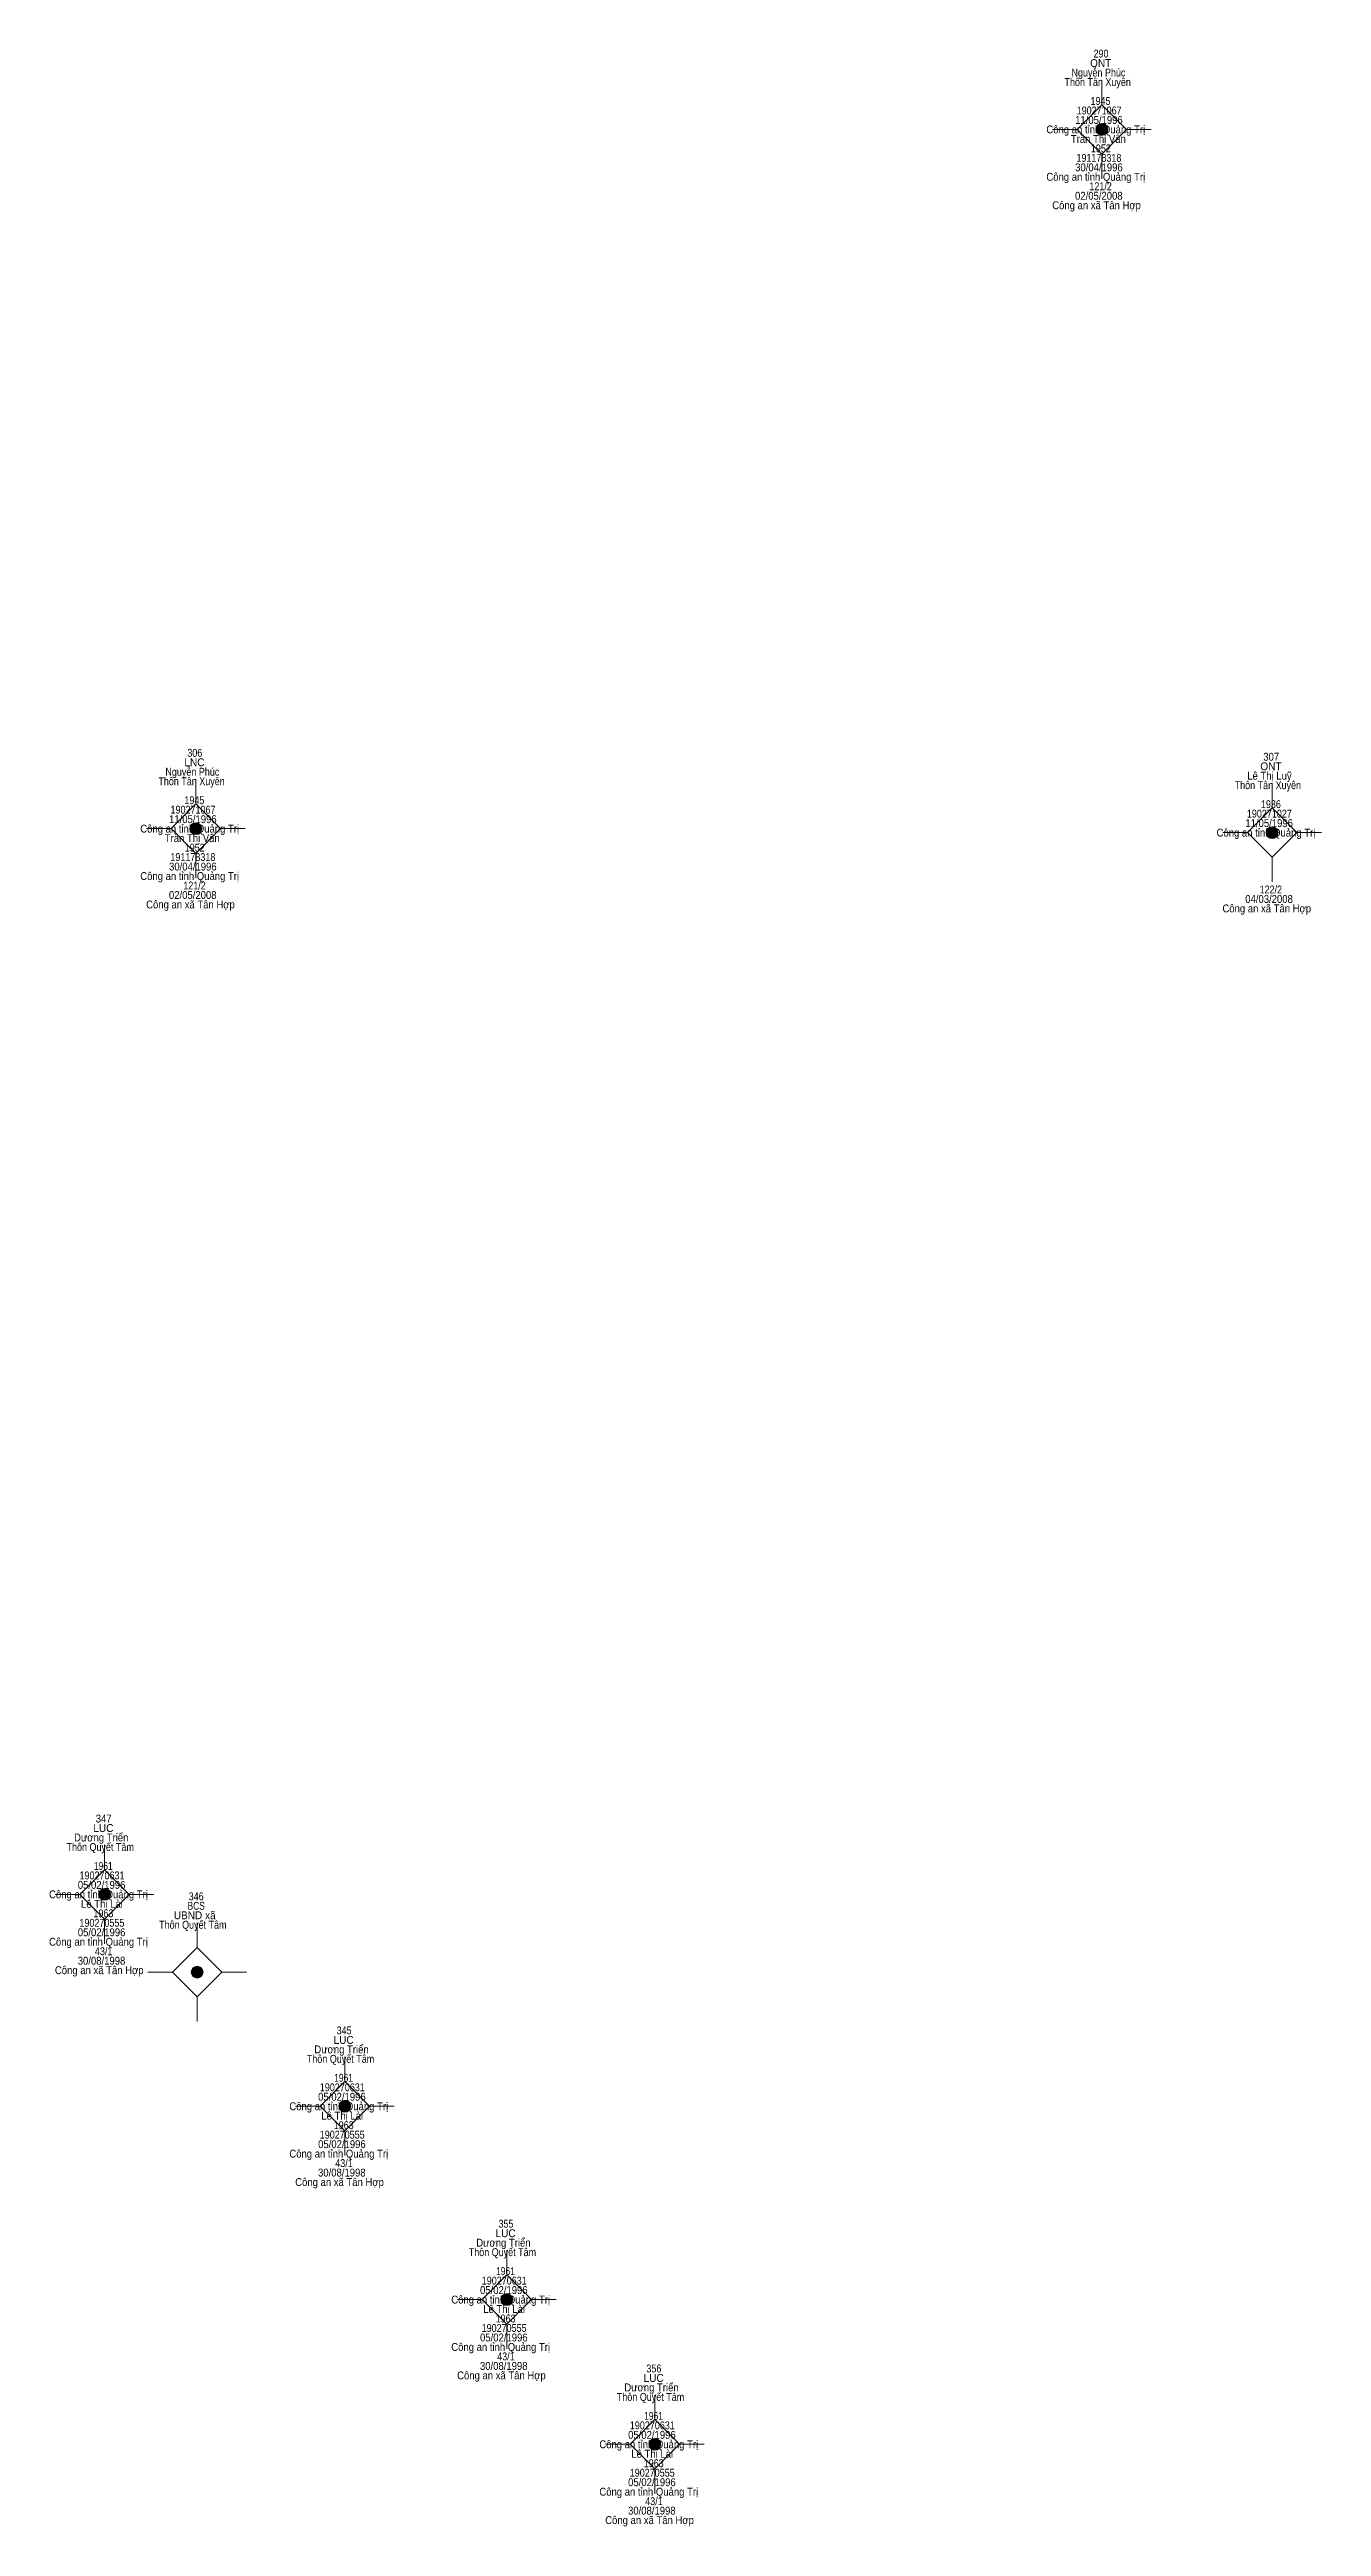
# Model space of a CAD drawing. Header units: metres. Extents: x 550999 to 552168, y 1840994 to 1841978.
# Drawn here: x 551218.4 to 551282.8, y 1840995.9 to 1841121.3 of the extents above; entities that cross this region are included whole.
import ezdxf
from ezdxf.enums import TextEntityAlignment as Align

# ---------------------------------------------------------------- set-up
doc = ezdxf.new("R2010")
doc.units = ezdxf.units.M
doc.header["$LTSCALE"] = 0.16
doc.layers.add('11', color=7, linetype='Continuous', lineweight=13)
doc.layers.add('15', color=7, linetype='Continuous')

msp = doc.modelspace()

# ---------------------------------------------------------------- texts
at = {"layer": '15'}
for s, width, p in [('290', 0.85, (551271.665, 1841120.93)), ('Thôn Tân Xuyên', 0.85, (551271.495, 1841119.49)), ('Nguyễn Phúc', 0.85, (551271.535, 1841119.97)), ('ONT', 0.95, (551271.65, 1841120.45)), ('1945', 0.85, (551271.64, 1841118.53)), ('Công an tỉnh Quảng Trị', 0.9, (551271.4, 1841117.09)), ('11/05/1996', 0.9, (551271.56, 1841117.57)), ('190271067', 0.85, (551271.57, 1841118.05)), ('Trần Thị Vân', 0.9, (551271.53, 1841116.61)), ('191178318', 0.85, (551271.56, 1841115.65)), ('1952', 0.85, (551271.655, 1841116.13)), ('Công an tỉnh Quảng Trị', 0.9, (551271.4, 1841114.69)), ('30/04/1996', 0.9, (551271.56, 1841115.17)), ('Công an xã Tân Hợp', 0.9, (551271.44, 1841113.25)), ('02/05/2008', 0.9, (551271.555, 1841113.73)), ('121/2', 0.85, (551271.645, 1841114.21)), ('306', 0.85, (551225.77, 1841085.52)), ('Nguyễn Phúc', 0.85, (551225.645, 1841084.56)), ('LNC', 0.95, (551225.75, 1841085.04)), ('Lê Thị Luỹ', 0.9, (551280.195, 1841084.36)), ('ONT', 0.95, (551280.27, 1841084.84)), ('307', 0.9, (551280.285, 1841085.32)), ('Thôn Tân Xuyên', 0.85, (551225.605, 1841084.08)), ('1945', 0.85, (551225.75, 1841083.12)), ('Thôn Tân Xuyên', 0.85, (551280.115, 1841083.88)), ('Công an tỉnh Quảng Trị', 0.9, (551225.51, 1841081.68)), ('11/05/1996', 0.9, (551225.67, 1841082.16)), ('190271067', 0.85, (551225.68, 1841082.64)), ('11/05/1996', 0.9, (551280.18, 1841081.96)), ('190271027', 0.85, (551280.19, 1841082.44)), ('1936', 0.85, (551280.27, 1841082.92)), ('Trần Thị Vân', 0.9, (551225.64, 1841081.2)), ('1952', 0.85, (551225.765, 1841080.72)), ('Công an tỉnh Quảng Trị', 0.9, (551280.02, 1841081.48)), ('Công an tỉnh Quảng Trị', 0.9, (551225.51, 1841079.28)), ('30/04/1996', 0.9, (551225.67, 1841079.76)), ('191178318', 0.85, (551225.67, 1841080.24)), ('02/05/2008', 0.9, (551225.665, 1841078.32)), ('121/2', 0.85, (551225.755, 1841078.8)), ('04/03/2008', 0.9, (551280.175, 1841078.12)), ('122/2', 0.85, (551280.265, 1841078.6)), ('Công an xã Tân Hợp', 0.9, (551225.55, 1841077.84)), ('Công an xã Tân Hợp', 0.9, (551280.06, 1841077.64)), ('347', 0.9, (551221.155, 1841031.55)), ('Dương Triển', 0.9, (551221.03, 1841030.59)), ('LUC', 0.95, (551221.14, 1841031.07)), ('Thôn Quyết Tâm', 0.85, (551220.98, 1841030.11)), ('1961', 0.8, (551221.135, 1841029.15)), ('05/02/1996', 0.9, (551221.05, 1841028.19)), ('190270631', 0.85, (551221.07, 1841028.67)), ('Công an tỉnh Quảng Trị', 0.9, (551220.89, 1841027.71)), ('Lê Thị Lài', 0.9, (551221.065, 1841027.23)), ('1963', 0.85, (551221.14, 1841026.75)), ('UBND xã', 0.95, (551225.765, 1841026.65)), ('BCS', 0.8, (551225.84, 1841027.13)), ('346', 0.85, (551225.84, 1841027.61)), ('Công an tỉnh Quảng Trị', 0.9, (551220.89, 1841025.31)), ('05/02/1996', 0.9, (551221.05, 1841025.79)), ('190270555', 0.85, (551221.065, 1841026.27)), ('Thôn Quyết Tâm', 0.85, (551225.67, 1841026.17)), ('30/08/1998', 0.9, (551221.045, 1841024.35)), ('43/1', 0.85, (551221.155, 1841024.83)), ('Công an xã Tân Hợp', 0.9, (551220.93, 1841023.87)), ('LUC', 0.95, (551233.31, 1841020.34)), ('345', 0.85, (551233.33, 1841020.82)), ('Thôn Quyết Tâm', 0.85, (551233.15, 1841019.38)), ('Dương Triển', 0.9, (551233.2, 1841019.86)), ('190270631', 0.85, (551233.24, 1841017.94)), ('1961', 0.8, (551233.305, 1841018.42)), ('Công an tỉnh Quảng Trị', 0.9, (551233.06, 1841016.98)), ('05/02/1996', 0.9, (551233.22, 1841017.46)), ('Lê Thị Lài', 0.9, (551233.235, 1841016.5)), ('190270555', 0.85, (551233.235, 1841015.54)), ('1963', 0.85, (551233.31, 1841016.02)), ('Công an tỉnh Quảng Trị', 0.9, (551233.06, 1841014.58)), ('05/02/1996', 0.9, (551233.22, 1841015.06)), ('43/1', 0.85, (551233.325, 1841014.1)), ('Công an xã Tân Hợp', 0.9, (551233.1, 1841013.14)), ('30/08/1998', 0.9, (551233.215, 1841013.62)), ('LUC', 0.95, (551241.51, 1841010.55)), ('355', 0.85, (551241.53, 1841011.03)), ('Thôn Quyết Tâm', 0.85, (551241.35, 1841009.59)), ('Dương Triển', 0.9, (551241.4, 1841010.07)), ('190270631', 0.85, (551241.44, 1841008.15)), ('1961', 0.8, (551241.505, 1841008.63)), ('Công an tỉnh Quảng Trị', 0.9, (551241.26, 1841007.19)), ('05/02/1996', 0.9, (551241.42, 1841007.67)), ('Lê Thị Lài', 0.9, (551241.435, 1841006.71)), ('05/02/1996', 0.9, (551241.42, 1841005.27)), ('190270555', 0.85, (551241.435, 1841005.75)), ('1963', 0.85, (551241.51, 1841006.23)), ('Công an tỉnh Quảng Trị', 0.9, (551241.26, 1841004.79)), ('43/1', 0.85, (551241.525, 1841004.31)), ('Công an xã Tân Hợp', 0.9, (551241.3, 1841003.35)), ('30/08/1998', 0.9, (551241.415, 1841003.83)), ('Dương Triển', 0.9, (551248.9, 1841002.74)), ('LUC', 0.95, (551249.01, 1841003.22)), ('356', 0.85, (551249.02, 1841003.7)), ('Thôn Quyết Tâm', 0.85, (551248.85, 1841002.26)), ('05/02/1996', 0.9, (551248.92, 1841000.34)), ('190270631', 0.85, (551248.94, 1841000.82)), ('1961', 0.8, (551249.005, 1841001.3)), ('Công an tỉnh Quảng Trị', 0.9, (551248.76, 1840999.86)), ('Lê Thị Lài', 0.9, (551248.935, 1840999.38)), ('05/02/1996', 0.9, (551248.92, 1840997.94)), ('190270555', 0.85, (551248.935, 1840998.42)), ('1963', 0.85, (551249.01, 1840998.9)), ('Công an tỉnh Quảng Trị', 0.9, (551248.76, 1840997.46)), ('30/08/1998', 0.9, (551248.915, 1840996.5)), ('43/1', 0.85, (551249.025, 1840996.98)), ('Công an xã Tân Hợp', 0.9, (551248.8, 1840996.02))]:
    msp.add_text(s, height=0.4, dxfattribs=dict(at, width=width)).set_placement(p, align=Align.CENTER)

# ---------------------------------------------------------------- hatches: boundary and pattern name
at = {"layer": '11'}
for points in [[(551272.0095, 1841117.29, 1), (551271.4095, 1841117.29, 1)], [(551226.1195, 1841081.88, 1), (551225.5195, 1841081.88, 1)], [(551280.6295, 1841081.68, 1), (551280.0295, 1841081.68, 1)], [(551221.4995, 1841027.91, 1), (551220.8995, 1841027.91, 1)], [(551226.1895, 1841023.97, 1), (551225.5895, 1841023.97, 1)], [(551233.6695, 1841017.18, 1), (551233.0695, 1841017.18, 1)], [(551241.8695, 1841007.39, 1), (551241.2695, 1841007.39, 1)], [(551249.3695, 1841000.06, 1), (551248.7695, 1841000.06, 1)]]:
    msp.add_hatch(color=256, dxfattribs=at).paths.add_polyline_path(points)

# ---------------------------------------------------------------- linework, layer by layer
for p, q in [((551271.71, 1841119.79), (551271.71, 1841118.54)), ((551270.46, 1841117.29), (551269.21, 1841117.29)), ((551274.21, 1841117.29), (551272.96, 1841117.29)), ((551271.71, 1841116.04), (551271.71, 1841114.79)), ((551225.82, 1841084.38), (551225.82, 1841083.13)), ((551280.33, 1841084.18), (551280.33, 1841082.93)), ((551224.57, 1841081.88), (551223.32, 1841081.88)), ((551228.32, 1841081.88), (551227.07, 1841081.88)), ((551279.08, 1841081.68), (551277.83, 1841081.68)), ((551282.83, 1841081.68), (551281.58, 1841081.68)), ((551225.82, 1841080.63), (551225.82, 1841079.38)), ((551280.33, 1841080.43), (551280.33, 1841079.18)), ((551221.2, 1841030.41), (551221.2, 1841029.16)), ((551219.95, 1841027.91), (551218.7, 1841027.91)), ((551223.7, 1841027.91), (551222.45, 1841027.91)), ((551221.2, 1841026.66), (551221.2, 1841025.41)), ((551225.89, 1841026.47), (551225.89, 1841025.22)), ((551224.64, 1841023.97), (551223.39, 1841023.97)), ((551228.39, 1841023.97), (551227.14, 1841023.97)), ((551225.89, 1841022.72), (551225.89, 1841021.47)), ((551233.37, 1841019.68), (551233.37, 1841018.43)), ((551232.12, 1841017.18), (551230.87, 1841017.18)), ((551235.87, 1841017.18), (551234.62, 1841017.18)), ((551233.37, 1841015.93), (551233.37, 1841014.68)), ((551241.57, 1841009.89), (551241.57, 1841008.64)), ((551240.32, 1841007.39), (551239.07, 1841007.39)), ((551244.07, 1841007.39), (551242.82, 1841007.39)), ((551241.57, 1841006.14), (551241.57, 1841004.89)), ((551249.07, 1841002.56), (551249.07, 1841001.31)), ((551247.82, 1841000.06), (551246.57, 1841000.06)), ((551251.57, 1841000.06), (551250.32, 1841000.06)), ((551249.07, 1840998.81), (551249.07, 1840997.56))]:
    msp.add_line(p, q, dxfattribs=at)
for points in [[(551271.71, 1841118.54), (551270.46, 1841117.29), (551271.71, 1841116.04), (551272.96, 1841117.29)], [(551225.82, 1841083.13), (551224.57, 1841081.88), (551225.82, 1841080.63), (551227.07, 1841081.88)], [(551280.33, 1841082.93), (551279.08, 1841081.68), (551280.33, 1841080.43), (551281.58, 1841081.68)], [(551221.2, 1841029.16), (551219.95, 1841027.91), (551221.2, 1841026.66), (551222.45, 1841027.91)], [(551225.89, 1841025.22), (551224.64, 1841023.97), (551225.89, 1841022.72), (551227.14, 1841023.97)], [(551233.37, 1841018.43), (551232.12, 1841017.18), (551233.37, 1841015.93), (551234.62, 1841017.18)], [(551241.57, 1841008.64), (551240.32, 1841007.39), (551241.57, 1841006.14), (551242.82, 1841007.39)], [(551249.07, 1841001.31), (551247.82, 1841000.06), (551249.07, 1840998.81), (551250.32, 1841000.06)]]:
    msp.add_lwpolyline(points, close=True, dxfattribs=at)
for centre in [(551271.7095, 1841117.29), (551225.8195, 1841081.88), (551280.3295, 1841081.68), (551221.1995, 1841027.91), (551225.8895, 1841023.97), (551233.3695, 1841017.18), (551241.5695, 1841007.39), (551249.0695, 1841000.06)]:
    msp.add_circle(centre, 0.3, dxfattribs=at)

msp.set_redraw_order([(e.dxf.handle, doc.entitydb.next_handle()) for e in msp.query("TEXT MTEXT ATTDEF DIMENSION ARC_DIMENSION")])  # texts and dimensions are drawn at this point

doc.saveas('drawing.dxf')
